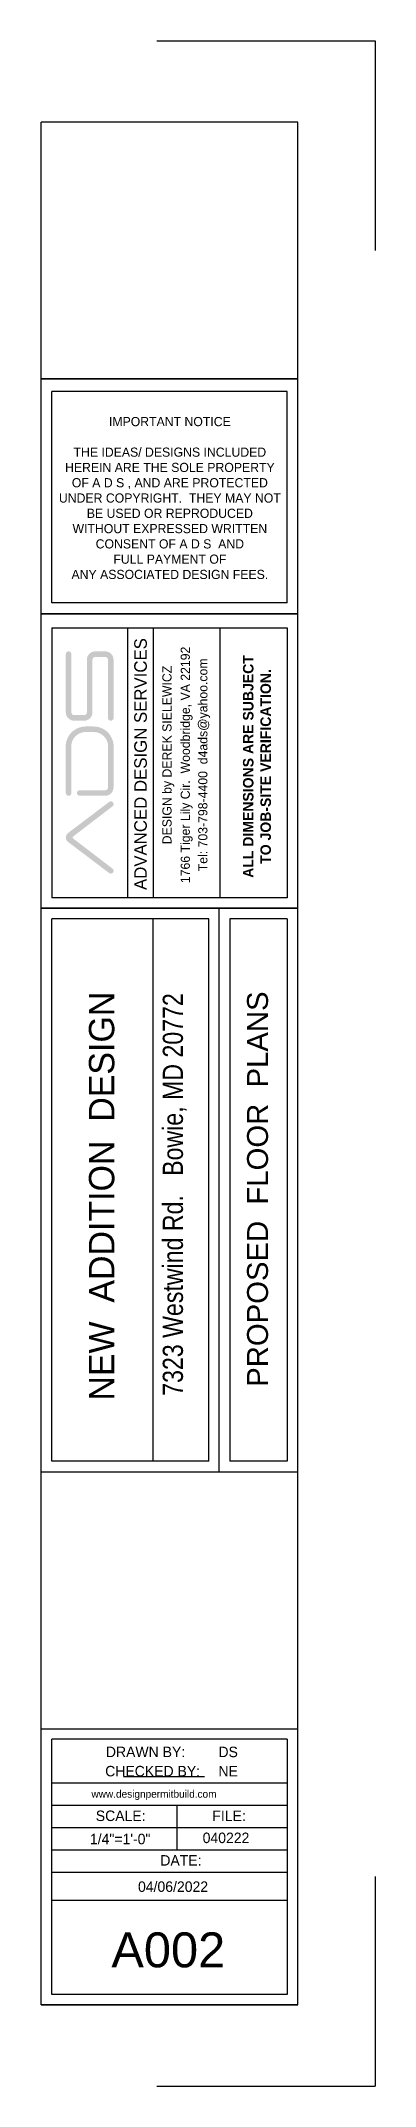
# Model space of a CAD drawing. Header units: inches. Extents: x 26998 to 46838, y -509 to 4343.
# Drawn here: x 34194 to 34394, y 3117 to 4340 of the extents above; entities that cross this region are included whole.
import ezdxf

# ---------------------------------------------------------------- set-up
doc = ezdxf.new("R2010")
doc.units = ezdxf.units.IN
doc.header["$LTSCALE"] = 0.5
doc.header["$MEASUREMENT"] = 0
doc.layers.add('Title Block', color=7, linetype='Continuous')
doc.styles.add('HS-DESIGN-PLAN', font='GOTHIC.TTF', dxfattribs={"height": 0.09375})
doc.styles.add('HS-DESIGN-TTLB', font='GOTHIC.TTF')

msp = doc.modelspace()

# ---------------------------------------------------------------- texts
at = {"layer": 'Title Block'}
for s, insert, char_height, width, attachment_point, style in [('IMPORTANT NOTICE \\P\\P\\pxt2;THE IDEAS/ DESIGNS INCLUDED \\PHEREIN ARE THE SOLE PROPERTY \\POF A D S , AND ARE PROTECTED \\PUNDER COPYRIGHT.  THEY MAY NOT \\PBE USED OR REPRODUCED \\PWITHOUT EXPRESSED WRITTEN \\PCONSENT OF A D S  AND \\PFULL PAYMENT OF \\PANY ASSOCIATED DESIGN FEES.', (34270.780564, 4066.752633), 5.48625, 1080.556998024, 5, 'HS-DESIGN-PLAN'), ('DRAWN BY:', (34232.4549487, 3319.7401958), 6.27, 50.128184718, 1, 'HS-DESIGN-TTLB'), ('DS', (34299.8756788, 3319.7401958), 6.27, 50.128184718, 1, 'HS-DESIGN-TTLB'), ('CHECKED BY:', (34232.0480453, 3308.2335104), 6.27, 62.9454832, 1, 'HS-DESIGN-TTLB'), ('NE', (34299.8756788, 3308.2335104), 6.27, 119.339266761, 1, 'HS-DESIGN-TTLB'), ('www.designpermitbuild.com', (34223.816403, 3293.7013322), 4.5, 50.128184718, 1, 'HS-DESIGN-TTLB'), ('SCALE:', (34226.4256383, 3281.5222041), 6.27, 50.128184718, 1, 'HS-DESIGN-TTLB'), ('FILE:', (34296.2139751, 3281.5222041), 6.27, 50.128184718, 1, 'HS-DESIGN-TTLB'), ('1/4"=1\'-0"', (34222.9204698, 3267.6276954), 6.27, 50.128184718, 1, 'HS-DESIGN-TTLB'), ('040222', (34290.4228109, 3268.3299952), 6.27, 50.128184718, 1, 'HS-DESIGN-TTLB'), ('DATE:', (34265.0863885, 3254.8380648), 6.27, 50.128184718, 1, 'HS-DESIGN-TTLB'), ('04/06/2022', (34251.7154243, 3239.1207724), 6.27, 50.128184718, 1, 'HS-DESIGN-TTLB'), ('{\\fSwis721 BlkOul BT|b0|i0|c0|p82;A002}', (34269.8431449, 3198.0258547), 20.9, 201.832735712, 5, 'HS-DESIGN-TTLB')]:
    msp.add_mtext(s, dxfattribs=dict(at, insert=insert, char_height=char_height, width=width, attachment_point=attachment_point, style=style))
at = {"layer": 'Title Block', "rotation": 90}
for s, insert, char_height, width, attachment_point, style in [('ADVANCED DESIGN SERVICES', (34253.2768628, 3907.6160963), 7.50975, 200.725788003, 5, 'HS-DESIGN-PLAN'), ('1766 Tiger Lily Cir.  Woodbridge, VA 22192', (34280.8432447, 3907.11951), 5.48625, 248.576827248, 5, 'HS-DESIGN-PLAN'), ('1766 Tiger Lily Cir.  Woodbridge, VA 22192', (34280.8432447, 3907.11951), 5.48625, 248.576827248, 5, 'HS-DESIGN-PLAN'), ('DESIGN by DEREK SIELEWICZ', (34269.8696019, 3913.0236049), 5.48625, 248.576827248, 5, 'HS-DESIGN-PLAN'), ('DESIGN by DEREK SIELEWICZ', (34269.8696019, 3913.0236049), 5.48625, 248.576827248, 5, 'HS-DESIGN-PLAN'), ('Tel: 703-798-4400  d4ads@yahoo.com', (34291.3511578, 3907.142537), 5.48625, 248.576827248, 5, 'HS-DESIGN-PLAN'), ('Tel: 703-798-4400  d4ads@yahoo.com', (34291.3511578, 3907.142537), 5.48625, 248.576827248, 5, 'HS-DESIGN-PLAN'), ('\\P{\\fCentury Gothic|b1|i0|c0|p34;\\H1.1429x;ALL DIMENSIONS ARE SUBJECT \\PTO JOB-SITE VERIFICATION.}', (34318.4057695, 3906.1657314), 5.48625, 248.576827248, 5, 'HS-DESIGN-PLAN'), ('\\P{\\fCentury Gothic|b1|i0|c0|p34;\\H1.1429x;ALL DIMENSIONS ARE SUBJECT \\PTO JOB-SITE VERIFICATION.}', (34318.4057695, 3906.1657314), 5.48625, 248.576827248, 5, 'HS-DESIGN-PLAN'), ('{\\H1.14632x;    NEW  ADDITION  DESIGN}', (34222.3297421, 3504.2363402), 13.237439489, 488.490459411, 1, 'HS-DESIGN-TTLB'), ('\\pxb0.41667,a0.41667,t20;{\\fArial Narrow|b0|i0|c0|p34;7323 Westwind Rd.   Bowie, MD 20772}', (34266.5314948, 3529.6676703), 12.085821891, 788.928518224, 1, 'HS-DESIGN-TTLB'), ('{\\fSwis721 BdOul BT|b0|i0|c0|p82;PROPOSED  FLOOR  PLANS}', (34323.3715002, 3653.3175239), 12.54047025, 315.279058952, 5, 'HS-DESIGN-TTLB')]:
    msp.add_mtext(s, dxfattribs=dict(at, insert=insert, char_height=char_height, width=width, attachment_point=attachment_point, style=style))

# ---------------------------------------------------------------- hatches: boundary and pattern name
at = {"layer": 'Title Block'}
h = msp.add_hatch(color=256, dxfattribs=at)
h.paths.add_polyline_path([(34236.3929768, 3882.2702663, 0.1912949762), (34237.060957, 3883.3052721), (34237.060957, 3883.9523184, 0.1065363828), (34236.782363, 3884.597938, 0.1989123674), (34235.6991717, 3885.2747076), (34235.1484965, 3885.2747076, 0.1139636446), (34234.4546914, 3884.9873242), (34209.874918, 3866.409196, 0.5149988252), (34209.874918, 3860.9750802), (34234.4546914, 3842.396952, 0.1139636446), (34235.1484965, 3842.1095685), (34235.6991717, 3842.1095685, 0.1989123674), (34236.782363, 3842.7863382, 0.1065363829), (34237.060957, 3843.4319578), (34237.060957, 3844.0790041, 0.1912949762), (34236.3929768, 3845.1140099), (34212.978549, 3862.9984788, -0.5343557179), (34212.978549, 3864.3857974)])
h.paths.add_polyline_path([(34232.0546063, 3888.6122747, 0.4142135624), (34237.060957, 3893.6186254), (34237.060957, 3916.7583619, 0.440849221), (34225.3794722, 3930.1086303), (34220.1571212, 3930.1086303, 0.440849221), (34208.4756364, 3916.7583619), (34208.4756364, 3890.2810583, 0.4142135624), (34210.14442, 3888.6122747, 0.4142135624), (34211.8132035, 3890.2810583), (34211.8132035, 3916.7583619, -0.4500136067), (34220.1571212, 3926.7710632), (34225.3794722, 3926.7710632, -0.4500136067), (34233.7233899, 3916.7583619), (34233.7233899, 3893.6186254, -0.4142135624), (34232.0546063, 3891.9498418), (34216.8195541, 3891.9498418, 0.4142135624), (34215.1507706, 3890.2810583, 0.4142135624), (34216.8195541, 3888.6122747)])
h.paths.add_polyline_path([(34221.0995132, 3938.5503304, -0.4142135624), (34219.4307296, 3936.8815469), (34213.4819871, 3936.8815469, -0.4142135624), (34211.8132035, 3938.5503304), (34211.8132035, 3973.3715518, 0.4142135624), (34210.14442, 3975.0403354, 0.4142135624), (34208.4756364, 3973.3715518), (34208.4756364, 3938.5503304, 0.4142135624), (34213.4819871, 3933.5439798), (34219.4307296, 3933.5439798, 0.4142135624), (34224.4370802, 3938.5503304), (34224.4370802, 3970.0339847, -0.4142135624), (34226.1058638, 3971.7027683), (34232.0546063, 3971.7027683, -0.4142135624), (34233.7233899, 3970.0339847), (34233.7233899, 3935.2127634, 0.4142135624), (34235.3921734, 3933.5439798, 0.4142135624), (34237.060957, 3935.2127634), (34237.060957, 3970.0339847, 0.4142135624), (34232.0546063, 3975.0403354), (34226.1058638, 3975.0403354, 0.4142135624), (34221.0995132, 3970.0339847)])
h = msp.add_hatch(color=256, dxfattribs=at)
h.paths.add_polyline_path([(34236.3929768, 3882.2702663, 0.1912949762), (34237.060957, 3883.3052721), (34237.060957, 3883.9523184, 0.1065363828), (34236.782363, 3884.597938, 0.1989123674), (34235.6991717, 3885.2747076), (34235.1484965, 3885.2747076, 0.1139636446), (34234.4546914, 3884.9873242), (34209.874918, 3866.409196, 0.5149988252), (34209.874918, 3860.9750802), (34234.4546914, 3842.396952, 0.1139636446), (34235.1484965, 3842.1095685), (34235.6991717, 3842.1095685, 0.1989123674), (34236.782363, 3842.7863382, 0.1065363829), (34237.060957, 3843.4319578), (34237.060957, 3844.0790041, 0.1912949762), (34236.3929768, 3845.1140099), (34212.978549, 3862.9984788, -0.5343557179), (34212.978549, 3864.3857974)])
h.paths.add_polyline_path([(34232.0546063, 3888.6122747, 0.4142135624), (34237.060957, 3893.6186254), (34237.060957, 3916.7583619, 0.440849221), (34225.3794722, 3930.1086303), (34220.1571212, 3930.1086303, 0.440849221), (34208.4756364, 3916.7583619), (34208.4756364, 3890.2810583, 0.4142135624), (34210.14442, 3888.6122747, 0.4142135624), (34211.8132035, 3890.2810583), (34211.8132035, 3916.7583619, -0.4500136067), (34220.1571212, 3926.7710632), (34225.3794722, 3926.7710632, -0.4500136067), (34233.7233899, 3916.7583619), (34233.7233899, 3893.6186254, -0.4142135624), (34232.0546063, 3891.9498418), (34216.8195541, 3891.9498418, 0.4142135624), (34215.1507706, 3890.2810583, 0.4142135624), (34216.8195541, 3888.6122747)])
h.paths.add_polyline_path([(34221.0995132, 3938.5503304, -0.4142135624), (34219.4307296, 3936.8815469), (34213.4819871, 3936.8815469, -0.4142135624), (34211.8132035, 3938.5503304), (34211.8132035, 3973.3715518, 0.4142135624), (34210.14442, 3975.0403354, 0.4142135624), (34208.4756364, 3973.3715518), (34208.4756364, 3938.5503304, 0.4142135624), (34213.4819871, 3933.5439798), (34219.4307296, 3933.5439798, 0.4142135624), (34224.4370802, 3938.5503304), (34224.4370802, 3970.0339847, -0.4142135624), (34226.1058638, 3971.7027683), (34232.0546063, 3971.7027683, -0.4142135624), (34233.7233899, 3970.0339847), (34233.7233899, 3935.2127634, 0.4142135624), (34235.3921734, 3933.5439798, 0.4142135624), (34237.060957, 3935.2127634), (34237.060957, 3970.0339847, 0.4142135624), (34232.0546063, 3975.0403354), (34226.1058638, 3975.0403354, 0.4142135624), (34221.0995132, 3970.0339847)])

# ---------------------------------------------------------------- linework, layer by layer
for p, q in [((34262.9135211, 4340.2688729), (34393.7171061, 4340.2688729)), ((34262.9135211, 4340.2688729), (34393.7171061, 4340.2688729)), ((34262.9135211, 4340.2688729), (34393.7171061, 4340.2688729)), ((34262.9135211, 4340.2688729), (34393.7171061, 4340.2688729)), ((34262.9135211, 4340.2688729), (34393.7171061, 4340.2688729)), ((34262.9135211, 4340.2688729), (34393.7171061, 4340.2688729)), ((34262.9135211, 4340.2688729), (34393.7171061, 4340.2688729)), ((34262.9135211, 4340.2688729), (34393.7171061, 4340.2688729)), ((34393.7171061, 4340.2688729), (34393.7171061, 4214.7783929)), ((34393.7171061, 4340.2688729), (34393.7171061, 4214.7783929)), ((34393.7171061, 4340.2688729), (34393.7171061, 4214.7783929)), ((34393.7171061, 4340.2688729), (34393.7171061, 4214.7783929)), ((34393.7171061, 4340.2688729), (34393.7171061, 4214.7783929)), ((34393.7171061, 4340.2688729), (34393.7171061, 4214.7783929)), ((34393.7171061, 4340.2688729), (34393.7171061, 4214.7783929)), ((34393.7171061, 4340.2688729), (34393.7171061, 4214.7783929)), ((34393.7171061, 4340.2688729), (34393.7171061, 4214.7783929)), ((34393.7171061, 4340.2688729), (34393.7171061, 4214.7783929)), ((34393.7171061, 4340.2688729), (34393.7171061, 4214.7783929)), ((34393.7171061, 4340.2688729), (34393.7171061, 4214.7783929)), ((34393.7171061, 4340.2688729), (34393.7171061, 4214.7783929)), ((34393.7171061, 4340.2688729), (34393.7171061, 4214.7783929)), ((34393.7171061, 4340.2688729), (34393.7171061, 4214.7783929)), ((34393.7171061, 4340.2688729), (34393.7171061, 4214.7783929)), ((34393.7171061, 4340.2688729), (34393.7171061, 4214.7783929)), ((34393.7171061, 4340.2688729), (34393.7171061, 4214.7783929)), ((34393.7171061, 4340.2688729), (34393.7171061, 4214.7783929)), ((34393.7171061, 4340.2688729), (34393.7171061, 4214.7783929)), ((34393.7171061, 4340.2688729), (34393.7171061, 4214.7783929)), ((34393.7171061, 4340.2688729), (34393.7171061, 4214.7783929)), ((34393.7171061, 4340.2688729), (34393.7171061, 4214.7783929)), ((34393.7171061, 4340.2688729), (34393.7171061, 4214.7783929)), ((34393.7171061, 4340.2688729), (34393.7171061, 4214.7783929)), ((34393.7171061, 4340.2688729), (34393.7171061, 4214.7783929)), ((34393.7171061, 4340.2688729), (34393.7171061, 4214.7783929)), ((34393.7171061, 4340.2688729), (34393.7171061, 4214.7783929)), ((34393.7171061, 4340.2688729), (34393.7171061, 4214.7783929)), ((34393.7171061, 4340.2688729), (34393.7171061, 4214.7783929)), ((34193.7824878, 3165.2426815), (34193.7824878, 4291.6919029)), ((34347.3974878, 4291.6919029), (34193.7824878, 4291.6919029)), ((34347.3974878, 3165.2426815), (34347.3974878, 4291.6919029)), ((34193.7824878, 4138.0094029), (34347.3974878, 4138.0094029)), ((34193.7824878, 4138.0094029), (34347.3974878, 4138.0094029)), ((34193.7824878, 4138.0094029), (34347.3974878, 4138.0094029)), ((34193.7824878, 4138.0094029), (34347.3974878, 4138.0094029)), ((34347.3974878, 4138.0094029), (34193.7824878, 4138.0094029)), ((34200.0524878, 4004.1006529), (34200.0524878, 4130.4219029)), ((34341.1274878, 4130.4219029), (34200.0524878, 4130.4219029)), ((34200.0524878, 4004.1006529), (34200.0524878, 4130.4219029)), ((34341.1274878, 4004.1006529), (34341.1274878, 4130.4219029)), ((34341.1274878, 4004.1006529), (34200.0524878, 4004.1006529)), ((34193.7824878, 3997.5094029), (34347.3974878, 3997.5094029)), ((34193.7824878, 3997.5094029), (34347.3974878, 3997.5094029)), ((34193.7824878, 3997.5094029), (34347.3974878, 3997.5094029)), ((34347.3974878, 3997.5094029), (34193.7824878, 3997.5094029)), ((34200.1076128, 3989.1006529), (34341.1274878, 3989.1006529)), ((34200.1076128, 3989.1006529), (34200.1076128, 3827.5964037)), ((34200.1076128, 3989.1006529), (34200.1076128, 3827.5964037)), ((34245.6390851, 3827.5964037), (34245.6390851, 3989.1006529)), ((34245.6390851, 3827.5964037), (34245.6390851, 3989.1006529)), ((34260.893317, 3827.5964037), (34260.893317, 3989.1006529)), ((34260.893317, 3827.5964037), (34260.893317, 3989.1006529)), ((34300.893317, 3827.5964037), (34300.893317, 3989.1006529)), ((34300.893317, 3827.5964037), (34300.893317, 3989.1006529)), ((34341.1274878, 3989.1006529), (34341.1274878, 3827.5964037)), ((34193.7824878, 3821.3264037), (34347.3974878, 3821.3264037)), ((34193.7824878, 3821.3264037), (34347.3974878, 3821.3264037)), ((34347.3974878, 3821.3264037), (34193.7824878, 3821.3264037)), ((34341.1274878, 3827.5964037), (34200.0524878, 3827.5964037)), ((34300.3724878, 3484.264174), (34300.3724878, 3821.3264037)), ((34200.0524878, 3490.534174), (34200.0524878, 3815.0564037)), ((34294.1024878, 3815.0564037), (34200.0524878, 3815.0564037)), ((34260.873336, 3490.534174), (34260.873336, 3815.0564037)), ((34294.1024878, 3490.534174), (34294.1024878, 3815.0564037)), ((34341.1274878, 3815.0564037), (34306.6424878, 3815.0564037)), ((34306.6424878, 3815.0564037), (34306.6424878, 3490.534174)), ((34341.1274878, 3815.0564037), (34341.1274878, 3490.534174)), ((34294.1024878, 3490.534174), (34200.0524878, 3490.534174)), ((34341.1274878, 3490.534174), (34306.6424878, 3490.534174)), ((34193.7824878, 3484.264174), (34347.3974878, 3484.264174)), ((34193.7824878, 3484.264174), (34347.3974878, 3484.264174)), ((34193.7824878, 3330.402924), (34347.3974878, 3330.402924)), ((34200.0524878, 3297.8088544), (34200.0524878, 3324.132924)), ((34341.1274878, 3324.132924), (34200.0524878, 3324.132924)), ((34341.1274878, 3324.132924), (34341.1274878, 3297.8088544)), ((34200.0524878, 3171.5126815), (34200.0524878, 3297.8088544)), ((34341.1274878, 3297.8088544), (34200.0524878, 3297.8088544)), ((34291.483428, 3301.6760134), (34243.083428, 3301.6760134)), ((34341.1274878, 3297.8088544), (34341.1274878, 3171.5126815)), ((34341.1274878, 3284.4851044), (34200.0524878, 3284.4851044)), ((34275.1024878, 3257.8376044), (34275.1024878, 3284.4851044)), ((34341.1274878, 3271.1613544), (34200.0524878, 3271.1613544)), ((34341.1274878, 3257.8376044), (34200.0524878, 3257.8376044)), ((34341.1274878, 3244.5138544), (34200.0524878, 3244.5138544)), ((34393.7171061, 3242.1562114), (34393.7171061, 3116.6657314)), ((34393.7171061, 3242.1562114), (34393.7171061, 3116.6657314)), ((34393.7171061, 3242.1562114), (34393.7171061, 3116.6657314)), ((34393.7171061, 3242.1562114), (34393.7171061, 3116.6657314)), ((34393.7171061, 3242.1562114), (34393.7171061, 3116.6657314)), ((34393.7171061, 3242.1562114), (34393.7171061, 3116.6657314)), ((34393.7171061, 3242.1562114), (34393.7171061, 3116.6657314)), ((34393.7171061, 3242.1562114), (34393.7171061, 3116.6657314)), ((34393.7171061, 3242.1562114), (34393.7171061, 3116.6657314)), ((34393.7171061, 3242.1562114), (34393.7171061, 3116.6657314)), ((34393.7171061, 3242.1562114), (34393.7171061, 3116.6657314)), ((34393.7171061, 3242.1562114), (34393.7171061, 3116.6657314)), ((34393.7171061, 3242.1562114), (34393.7171061, 3116.6657314)), ((34393.7171061, 3242.1562114), (34393.7171061, 3116.6657314)), ((34393.7171061, 3242.1562114), (34393.7171061, 3116.6657314)), ((34393.7171061, 3242.1562114), (34393.7171061, 3116.6657314)), ((34393.7171061, 3242.1562114), (34393.7171061, 3116.6657314)), ((34393.7171061, 3242.1562114), (34393.7171061, 3116.6657314)), ((34393.7171061, 3242.1562114), (34393.7171061, 3116.6657314)), ((34393.7171061, 3242.1562114), (34393.7171061, 3116.6657314)), ((34393.7171061, 3242.1562114), (34393.7171061, 3116.6657314)), ((34393.7171061, 3242.1562114), (34393.7171061, 3116.6657314)), ((34393.7171061, 3242.1562114), (34393.7171061, 3116.6657314)), ((34393.7171061, 3242.1562114), (34393.7171061, 3116.6657314)), ((34393.7171061, 3242.1562114), (34393.7171061, 3116.6657314)), ((34393.7171061, 3242.1562114), (34393.7171061, 3116.6657314)), ((34393.7171061, 3242.1562114), (34393.7171061, 3116.6657314)), ((34393.7171061, 3242.1562114), (34393.7171061, 3116.6657314)), ((34393.7171061, 3242.1562114), (34393.7171061, 3116.6657314)), ((34393.7171061, 3242.1562114), (34393.7171061, 3116.6657314)), ((34341.1274878, 3227.713157), (34200.0524878, 3227.713157)), ((34341.1274878, 3171.5126815), (34200.1076128, 3171.5126815)), ((34193.7824878, 3165.2426815), (34347.3974878, 3165.2426815)), ((34193.7824878, 3165.2426815), (34347.3974878, 3165.2426815)), ((34193.7824878, 3165.2426815), (34347.3974878, 3165.2426815)), ((34193.7824878, 3165.2426815), (34347.3974878, 3165.2426815)), ((34347.3974878, 3165.2426815), (34193.7824878, 3165.2426815)), ((34262.9135211, 3116.6657314), (34393.7171061, 3116.6657314)), ((34262.9135211, 3116.6657314), (34393.7171061, 3116.6657314)), ((34262.9135211, 3116.6657314), (34393.7171061, 3116.6657314)), ((34262.9135211, 3116.6657314), (34393.7171061, 3116.6657314)), ((34262.9135211, 3116.6657314), (34393.7171061, 3116.6657314)), ((34262.9135211, 3116.6657314), (34393.7171061, 3116.6657314)), ((34262.9135211, 3116.6657314), (34393.7171061, 3116.6657314)), ((34262.9135211, 3116.6657314), (34393.7171061, 3116.6657314)), ((34262.9135211, 3116.6657314), (34393.7171061, 3116.6657314)), ((34262.9135211, 3116.6657314), (34393.7171061, 3116.6657314)), ((34262.9135211, 3116.6657314), (34393.7171061, 3116.6657314))]:
    msp.add_line(p, q, dxfattribs=at)
at = {"layer": 'Title Block', "const_width": 0.5}
for points in [[(34193.7824878, 4291.6919029), (34347.3974878, 4291.6919029)], [(34193.7824878, 3165.2426815), (34193.7824878, 4291.6919029)], [(34347.3974878, 3165.2426815), (34347.3974878, 4291.6919029)], [(34193.7824878, 4138.0094029), (34347.3974878, 4138.0094029)], [(34193.7824878, 4138.0094029), (34347.3974878, 4138.0094029)], [(34193.7824878, 3997.5094029), (34347.3974878, 3997.5094029)], [(34193.7824878, 3997.5094029), (34347.3974878, 3997.5094029)], [(34193.7824878, 3821.3264037), (34347.3974878, 3821.3264037)], [(34193.7824878, 3821.3264037), (34347.3974878, 3821.3264037)], [(34300.3724878, 3484.264174), (34300.3724878, 3821.3264037)], [(34193.7824878, 3484.264174), (34347.3974878, 3484.264174)], [(34193.7824878, 3330.402924), (34347.3974878, 3330.402924)], [(34193.7824878, 3165.2426815), (34347.3974878, 3165.2426815)], [(34193.7824878, 3165.2426815), (34347.3974878, 3165.2426815)], [(34193.7824878, 3165.2426815), (34347.3974878, 3165.2426815)]]:
    msp.add_lwpolyline(points, dxfattribs=at)

msp.set_redraw_order([(e.dxf.handle, doc.entitydb.next_handle()) for e in msp.query("TEXT MTEXT ATTDEF DIMENSION ARC_DIMENSION")])  # texts and dimensions are drawn at this point

doc.saveas('drawing.dxf')
